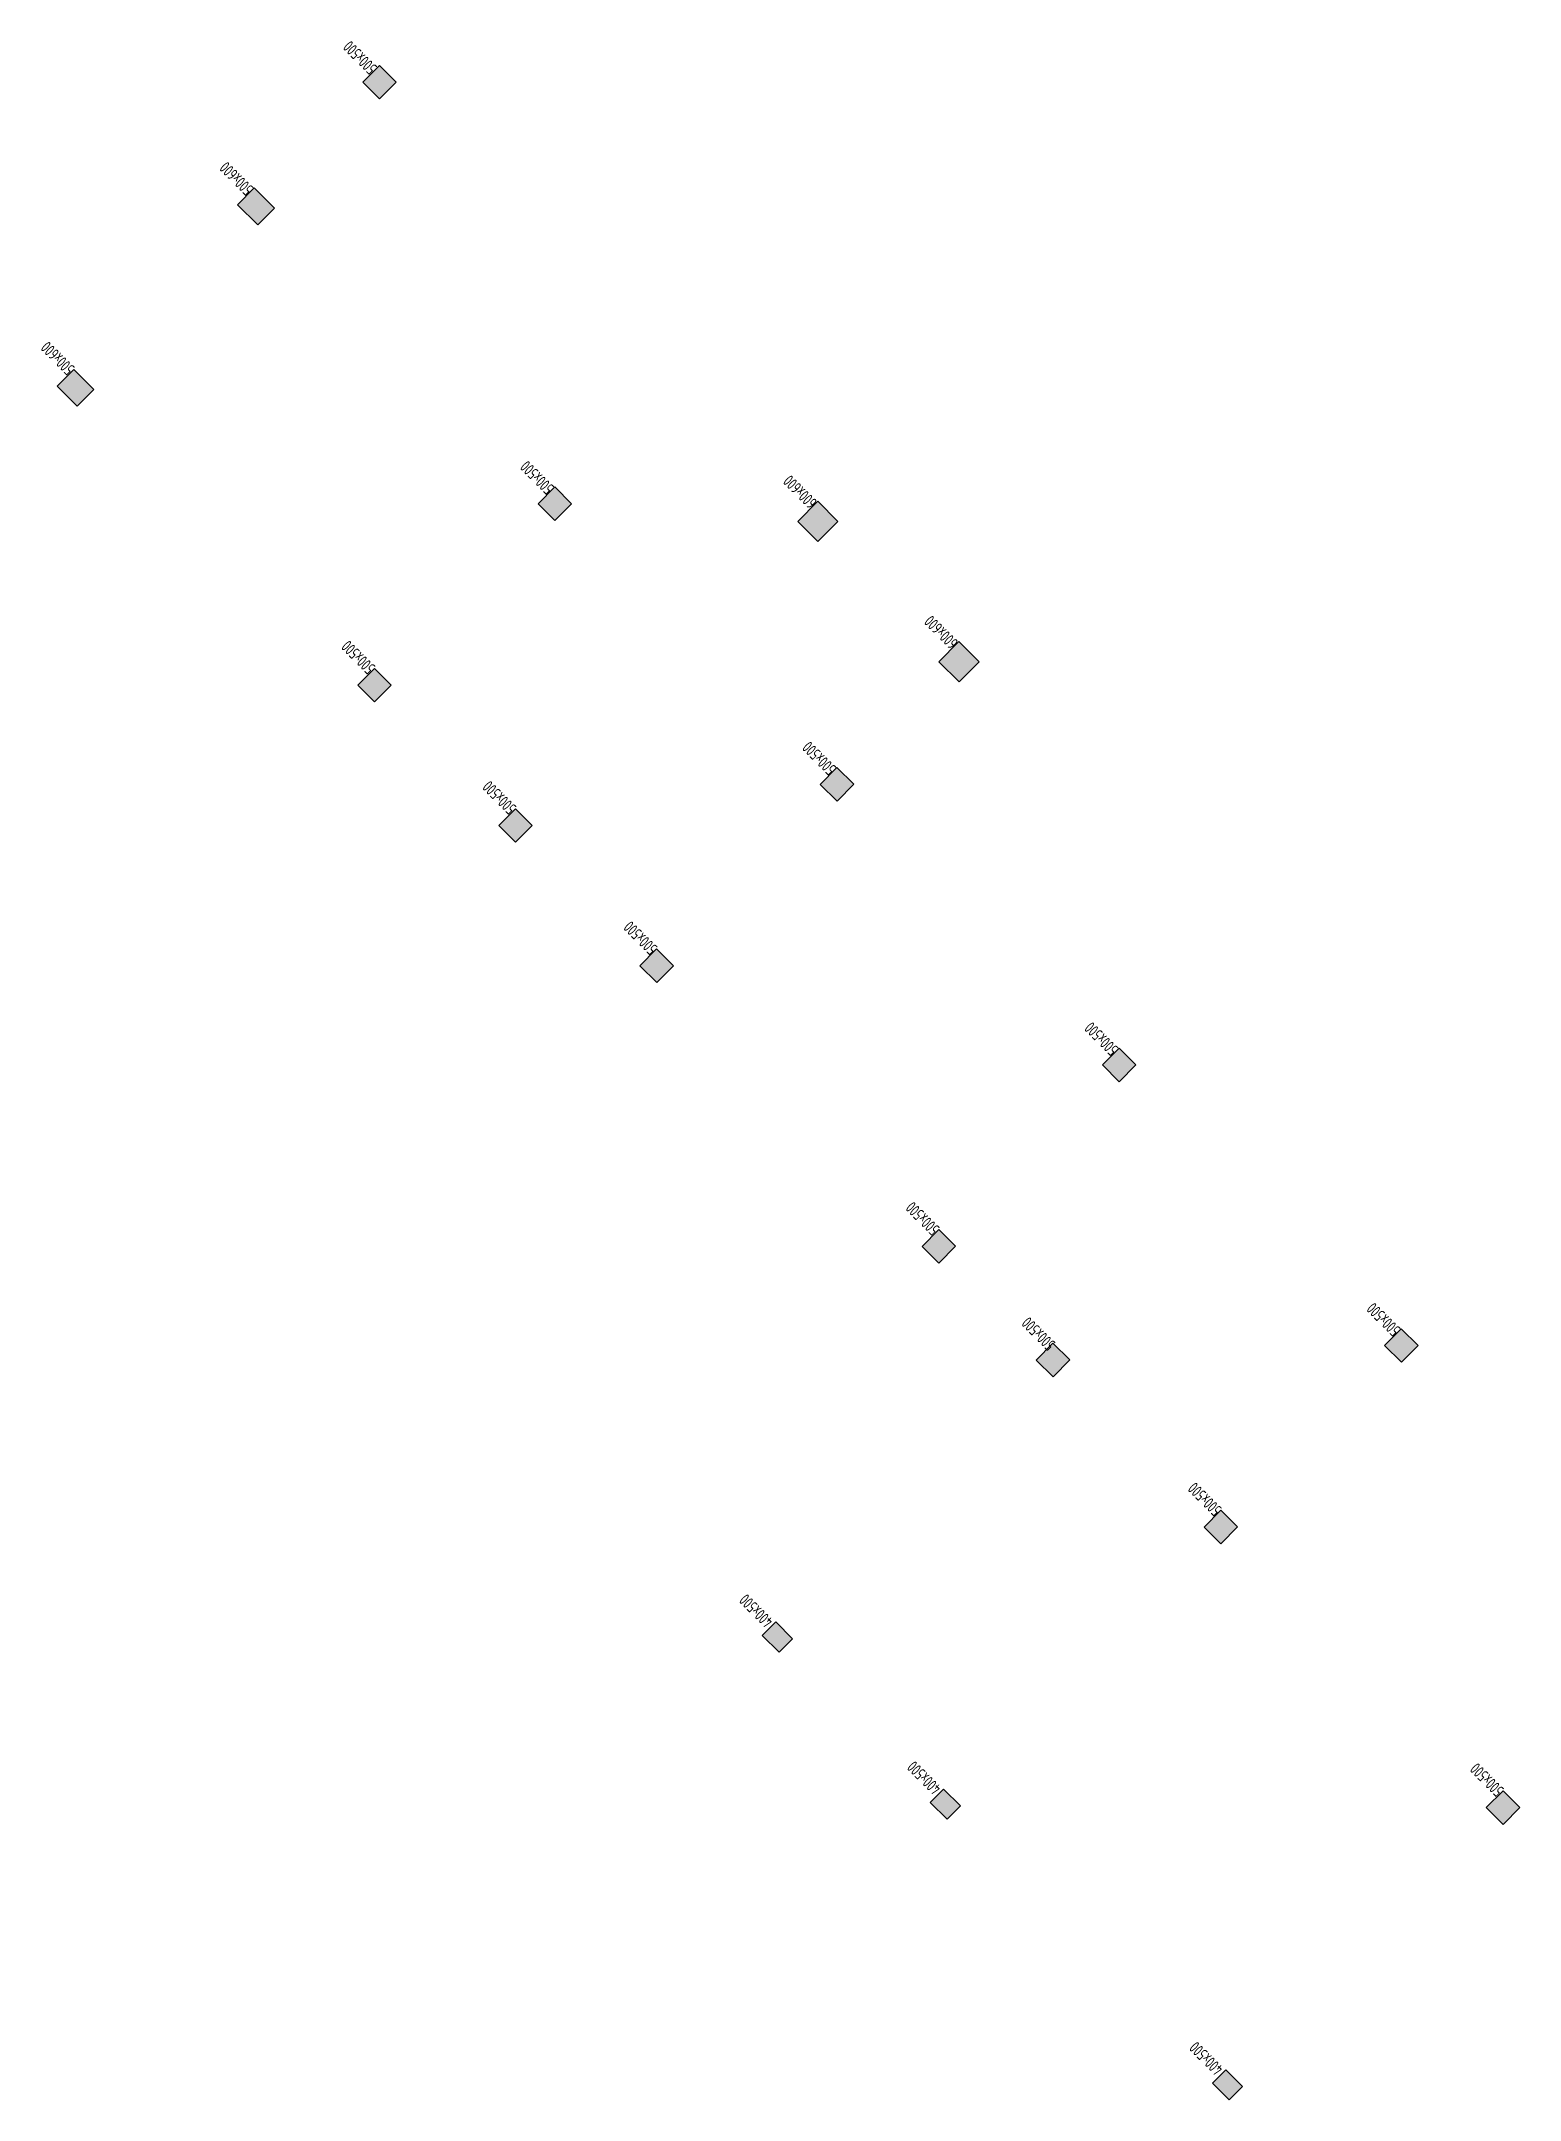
# Model space of a CAD drawing. Extents: x 517653049 to 520131079, y 3499157826 to 3500888201.
# Drawn here: x 518800351 to 518831564, y 3499961711 to 3500005164 of the extents above; entities that cross this region are included whole.
import ezdxf

# ---------------------------------------------------------------- set-up
doc = ezdxf.new("R2010")
doc.units = 0
doc.header["$LTSCALE"] = 500
doc.layers.get('0').update_dxf_attribs({"linetype": 'CONTINUOUS'})
doc.layers.add('C-XREF-SLCT', color=7, linetype='CONTINUOUS', plot=False)
doc.layers.add('S_COLU', color=2, linetype='CONTINUOUS')
doc.layers.add('S_COLU_HACH', color=15, linetype='CONTINUOUS')
doc.layers.add('尺寸标注-柱', color=3, linetype='CONTINUOUS', lineweight=18, plot=False)
doc.styles.add('Acs', font='Stfangso_0.ttf', dxfattribs={"width": 0.7})
doc.styles.add('样式 1', font='yjkeng.shx', dxfattribs={"width": 0.7, "bigfont": 'yjkchn.shx'})
doc.styles.add('样式 1_yjk_yjk', font='yjkeng.shx', dxfattribs={"width": 0.7, "bigfont": 'yjkchn.shx'})

msp = doc.modelspace()

# ---------------------------------------------------------------- texts
at = {"layer": '尺寸标注-柱', "linetype": 'Continuous', "width": 0.7}
for s, style, p in [('500x500', '样式 1_yjk_yjk', (518807457, 3500004619)), ('500x600', '样式 1_yjk_yjk', (518804848, 3500002066)), ('500x600', '样式 1_yjk_yjk', (518801075, 3499998273)), ('500x500', '样式 1_yjk_yjk', (518811194, 3499995755)), ('600x600', '样式 1_yjk_yjk', (518816745, 3499995452)), ('600x600', '样式 1_yjk_yjk', (518819723, 3499992490)), ('500x500', '样式 1_yjk_yjk', (518807421, 3499991961)), ('500x500', '样式 1_yjk_yjk', (518817150, 3499989831)), ('500x500', '样式 1_yjk_yjk', (518810399, 3499989000)), ('500x500', '样式 1_yjk_yjk', (518813377, 3499986038)), ('500x500', '样式 1_yjk_yjk', (518823106, 3499983908)), ('500x500', '样式 1_yjk_yjk', (518819333, 3499980115)), ('500x500', '样式 1_yjk_yjk', (518821779, 3499977682)), ('500x500', '样式 1_yjk_yjk', (518829062, 3499977985)), ('500x500', '样式 1_yjk_yjk', (518825289, 3499974191)), ('400x500', '样式 1', (518815821, 3499971831)), ('400x500', '样式 1', (518819366, 3499968306)), ('500x500', '样式 1_yjk_yjk', (518831245, 3499968268)), ('400x500', '样式 1', (518825322, 3499962383))]:
    msp.add_text(s, height=250, rotation=135.1573, dxfattribs=dict(at, style=style)).set_placement(p)

# ---------------------------------------------------------------- blocks, each defined once
blk = doc.blocks.new('AcsAcadShareArea')
for points in [[(0, 0), (118900, 0), (118900, 85000), (0, 85000)], [(0, 0), (6892.9, 0), (6892.9, 2699.2), (0, 2699.2)], [(6892.9, 0), (28409.4, 0), (28409.4, 2708.4), (6892.9, 2708.4)], [(0, 733), (0, 733), (0, 0), (0, 0)]]:
    blk.add_lwpolyline(points, close=True)
at = {"insert": (596.8, 1991.4), "char_height": 1000, "width": 6073.9, "attachment_point": 1, "style": 'Acs'}
blk.add_mtext('唯一编号：', dxfattribs=at)
at = {"style": 'Acs', "width": 0.8}
blk.add_attdef('唯一编号', (7537.4, 860.8), '', height=1000, dxfattribs=at)

# ---------------------------------------------------------------- hatches: boundary and pattern name
at = {"layer": 'S_COLU_HACH'}
h = msp.add_hatch(color=256, dxfattribs=at)
h.dxf.hatch_style = 1
h.paths.add_polyline_path([(518807494, 3500003947), (518807140, 3500004300), (518807492, 3500004654), (518807847, 3500004302)])
h = msp.add_hatch(color=256, dxfattribs=at)
h.dxf.hatch_style = 1
h.paths.add_polyline_path([(518804921, 3500001288), (518804495, 3500001711), (518804848, 3500002066), (518805273, 3500001643)])
h = msp.add_hatch(color=256, dxfattribs=at)
h.dxf.hatch_style = 1
h.paths.add_polyline_path([(518801113, 3499997460), (518800687, 3499997883), (518801040, 3499998237), (518801465, 3499997814)])
h = msp.add_hatch(color=256, dxfattribs=at)
h.dxf.hatch_style = 1
h.paths.add_polyline_path([(518811196, 3499995048), (518810841, 3499995400), (518811194, 3499995755), (518811548, 3499995402)])
h = msp.add_hatch(color=256, dxfattribs=at)
h.dxf.hatch_style = 1
h.paths.add_polyline_path([(518816748, 3499994603), (518816322, 3499995026), (518816745, 3499995452), (518817171, 3499995029)])
h = msp.add_hatch(color=256, dxfattribs=at)
h.dxf.hatch_style = 1
h.paths.add_polyline_path([(518819726, 3499991642), (518819300, 3499992065), (518819723, 3499992490), (518820149, 3499992067)])
h = msp.add_hatch(color=256, dxfattribs=at)
h.dxf.hatch_style = 1
h.paths.add_polyline_path([(518807388, 3499991219), (518807033, 3499991571), (518807386, 3499991926), (518807740, 3499991573)])
h = msp.add_hatch(color=256, dxfattribs=at)
h.dxf.hatch_style = 1
h.paths.add_polyline_path([(518817152, 3499989124), (518816797, 3499989477), (518817150, 3499989831), (518817504, 3499989479)])
h = msp.add_hatch(color=256, dxfattribs=at)
h.dxf.hatch_style = 1
h.paths.add_polyline_path([(518810366, 3499988257), (518810011, 3499988610), (518810364, 3499988964), (518810718, 3499988612)])
h = msp.add_hatch(color=256, dxfattribs=at)
h.dxf.hatch_style = 1
h.paths.add_polyline_path([(518813344, 3499985295), (518812989, 3499985648), (518813342, 3499986003), (518813696, 3499985650)])
h = msp.add_hatch(color=256, dxfattribs=at)
h.dxf.hatch_style = 1
h.paths.add_polyline_path([(518823108, 3499983201), (518822753, 3499983554), (518823106, 3499983908), (518823460, 3499983555)])
h = msp.add_hatch(color=256, dxfattribs=at)
h.dxf.hatch_style = 1
h.paths.add_polyline_path([(518819300, 3499979372), (518818945, 3499979725), (518819298, 3499980079), (518819652, 3499979727)])
h = msp.add_hatch(color=256, dxfattribs=at)
h.dxf.hatch_style = 1
h.paths.add_polyline_path([(518829064, 3499977278), (518828709, 3499977630), (518829062, 3499977985), (518829416, 3499977632)])
h = msp.add_hatch(color=256, dxfattribs=at)
h.dxf.hatch_style = 1
h.paths.add_polyline_path([(518821711, 3499976975), (518821356, 3499977327), (518821709, 3499977682), (518822063, 3499977329)])
h = msp.add_hatch(color=256, dxfattribs=at)
h.dxf.hatch_style = 1
h.paths.add_polyline_path([(518825256, 3499973449), (518824901, 3499973801), (518825254, 3499974156), (518825608, 3499973803)])
h = msp.add_hatch(color=256, dxfattribs=at)
h.dxf.hatch_style = 1
h.paths.add_polyline_path([(518815928, 3499971160), (518815574, 3499971513), (518815856, 3499971797), (518816210, 3499971444)])
h = msp.add_hatch(color=256, dxfattribs=at)
h.dxf.hatch_style = 1
h.paths.add_polyline_path([(518819473, 3499967635), (518819119, 3499967987), (518819401, 3499968271), (518819756, 3499967918)])
h = msp.add_hatch(color=256, dxfattribs=at)
h.dxf.hatch_style = 1
h.paths.add_polyline_path([(518831212, 3499967525), (518830857, 3499967878), (518831210, 3499968232), (518831564, 3499967880)])
h = msp.add_hatch(color=256, dxfattribs=at)
h.dxf.hatch_style = 1
h.paths.add_polyline_path([(518825429, 3499961711), (518825075, 3499962064), (518825357, 3499962347), (518825711, 3499961995)])

# ---------------------------------------------------------------- linework, layer by layer
at = {"layer": 'S_COLU'}
for points in [[(518807494, 3500003947), (518807140, 3500004300), (518807492, 3500004654), (518807847, 3500004302)], [(518804921, 3500001288), (518804495, 3500001711), (518804848, 3500002066), (518805273, 3500001643)], [(518801113, 3499997460), (518800687, 3499997883), (518801040, 3499998237), (518801465, 3499997814)], [(518811196, 3499995048), (518810841, 3499995400), (518811194, 3499995755), (518811548, 3499995402)], [(518816748, 3499994603), (518816322, 3499995026), (518816745, 3499995452), (518817171, 3499995029)], [(518819726, 3499991642), (518819300, 3499992065), (518819723, 3499992490), (518820149, 3499992067)], [(518807388, 3499991219), (518807033, 3499991571), (518807386, 3499991926), (518807740, 3499991573)], [(518817152, 3499989124), (518816797, 3499989477), (518817150, 3499989831), (518817504, 3499989479)], [(518810366, 3499988257), (518810011, 3499988610), (518810364, 3499988964), (518810718, 3499988612)], [(518813344, 3499985295), (518812989, 3499985648), (518813342, 3499986003), (518813696, 3499985650)], [(518823108, 3499983201), (518822753, 3499983554), (518823106, 3499983908), (518823460, 3499983555)], [(518819300, 3499979372), (518818945, 3499979725), (518819298, 3499980079), (518819652, 3499979727)], [(518829064, 3499977278), (518828709, 3499977630), (518829062, 3499977985), (518829416, 3499977632)], [(518821711, 3499976975), (518821356, 3499977327), (518821709, 3499977682), (518822063, 3499977329)], [(518825256, 3499973449), (518824901, 3499973801), (518825254, 3499974156), (518825608, 3499973803)], [(518815928, 3499971160), (518815574, 3499971513), (518815856, 3499971797), (518816210, 3499971444)], [(518819473, 3499967635), (518819119, 3499967987), (518819401, 3499968271), (518819756, 3499967918)], [(518831212, 3499967525), (518830857, 3499967878), (518831210, 3499968232), (518831564, 3499967880)], [(518825429, 3499961711), (518825075, 3499962064), (518825357, 3499962347), (518825711, 3499961995)]]:
    msp.add_lwpolyline(points, close=True, dxfattribs=at)

# ---------------------------------------------------------------- block references
at = {"layer": 'C-XREF-SLCT', "xscale": 20, "yscale": 20, "zscale": 20}
msp.add_blockref('AcsAcadShareArea', (517753079, 3499188201), dxfattribs=at).add_auto_attribs({'唯一编号': 'colu'})

msp.set_redraw_order([(e.dxf.handle, doc.entitydb.next_handle()) for e in msp.query("TEXT MTEXT ATTDEF DIMENSION ARC_DIMENSION")])  # texts and dimensions are drawn at this point

doc.saveas('drawing.dxf')
